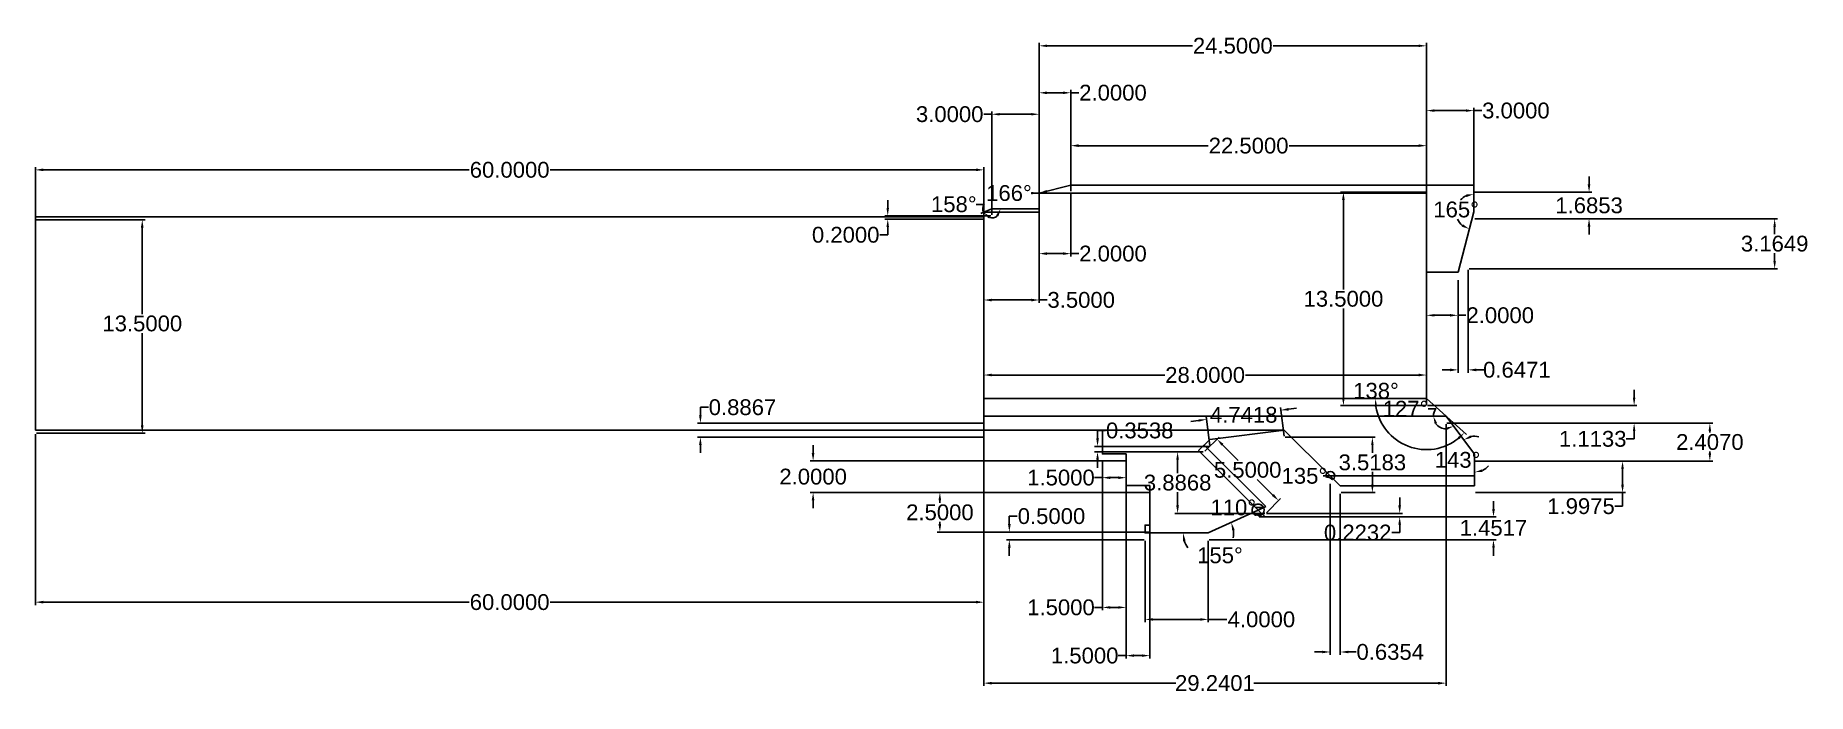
# Model space of a CAD drawing. Header units: inches. Extents: x 161 to 274, y 48 to 90.
import ezdxf

# ---------------------------------------------------------------- set-up
doc = ezdxf.new("R2010")
doc.units = ezdxf.units.IN
doc.header["$MEASUREMENT"] = 0
doc.layers.add('Barrel', color=120, linetype='Continuous')
doc.layers.add('Measurements', color=254, linetype='Continuous')
doc.styles.get("Standard").update_dxf_attribs({"font": 'arial.ttf'})
doc.dimstyles.get("Standard").update_dxf_attribs({"dimtxt": 1, "dimasz": 0.5, "dimexe": 0.18, "dimexo": 0.0625, "dimgap": 0.09, "dimtad": 0, "dimtih": 1, "dimtoh": 1, "dimdec": 4, "dimzin": 0, "dimdsep": 46, "dimtxsty": 'Standard', "dimcen": 0.09, "dimadec": 0, "dimazin": 0, "dimtfac": 1, "dimtdec": 4, "dimtofl": 0, "dimtmove": 0, "dimatfit": 3, "dimfxl": 1, "dimtolj": 1, "dimtzin": 0, "dimarcsym": 0})

msp = doc.modelspace()

# ---------------------------------------------------------------- blocks, each defined once
blk = doc.blocks.new('*D2')
at = {"layer": 'Defpoints', "color": 0, "transparency": 16777216}
for p in [(161.41, 64.62, 17.12), (221.41, 64.62, 17.12), (221.41, 53.93)]:
    blk.add_point(p, dxfattribs=at)
at = {"layer": 'Measurements', "color": 0, "lineweight": -2, "transparency": 16777216}
for p, q in [((161.41, 64.56), (161.41, 53.75)), ((221.41, 64.56), (221.41, 53.75)), ((161.91, 53.93), (188.85, 53.93)), ((220.91, 53.93), (193.97, 53.93))]:
    blk.add_line(p, q, dxfattribs=at)
at = {"layer": 'Measurements', "color": 0, "transparency": 16777216}
for points in [[(161.91, 54.02), (161.91, 53.85), (161.41, 53.93)], [(220.91, 54.02), (220.91, 53.85), (221.41, 53.93)]]:
    blk.add_solid(points, dxfattribs=at)
at = {"layer": 'Measurements', "color": 0, "transparency": 16777216, "insert": (191.41, 53.93), "char_height": 1, "attachment_point": 5}
blk.add_mtext('\\A1;60.0000', dxfattribs=at)
blk = doc.blocks.new('*D3')
at = {"layer": 'Defpoints', "color": 0, "transparency": 16777216}
for p in [(161.41, 78.12, 17.12), (161.41, 64.62, 17.12), (168.17, 64.62)]:
    blk.add_point(p, dxfattribs=at)
at = {"layer": 'Measurements', "color": 0, "lineweight": -2, "transparency": 16777216}
for p, q in [((161.47, 78.12), (168.35, 78.12)), ((168.17, 77.62), (168.17, 72.16)), ((168.17, 65.12), (168.17, 70.96)), ((161.47, 64.62), (168.35, 64.62))]:
    blk.add_line(p, q, dxfattribs=at)
at = {"layer": 'Measurements', "color": 0, "transparency": 16777216}
for points in [[(168.08, 77.62), (168.25, 77.62), (168.17, 78.12)], [(168.08, 65.12), (168.25, 65.12), (168.17, 64.62)]]:
    blk.add_solid(points, dxfattribs=at)
at = {"layer": 'Measurements', "color": 0, "transparency": 16777216, "insert": (168.17, 71.56), "char_height": 1, "attachment_point": 5}
blk.add_mtext('\\A1;13.5000', dxfattribs=at)
blk = doc.blocks.new('*D4')
at = {"layer": 'Defpoints', "color": 0, "transparency": 16777216}
for p in [(221.41, 81.28), (161.41, 78.12, 17.12), (221.41, 78.12, 17.12)]:
    blk.add_point(p, dxfattribs=at)
at = {"layer": 'Measurements', "color": 0, "lineweight": -2, "transparency": 16777216}
for p, q in [((161.41, 78.19), (161.41, 81.46)), ((161.91, 81.28), (188.85, 81.28)), ((220.91, 81.28), (193.97, 81.28)), ((221.41, 78.19), (221.41, 81.46))]:
    blk.add_line(p, q, dxfattribs=at)
at = {"layer": 'Measurements', "color": 0, "transparency": 16777216}
for points in [[(161.91, 81.37), (161.91, 81.2), (161.41, 81.28)], [(220.91, 81.37), (220.91, 81.2), (221.41, 81.28)]]:
    blk.add_solid(points, dxfattribs=at)
at = {"layer": 'Measurements', "color": 0, "transparency": 16777216, "insert": (191.41, 81.28), "char_height": 1, "attachment_point": 5}
blk.add_mtext('\\A1;60.0000', dxfattribs=at)
blk = doc.blocks.new('*D5')
at = {"layer": 'Defpoints', "color": 0, "transparency": 16777216}
for p in [(215.33, 78.17), (221.41, 78.17, 17.12), (221.91, 78.37, 17.12)]:
    blk.add_point(p, dxfattribs=at)
at = {"layer": 'Measurements', "color": 0, "lineweight": -2, "transparency": 16777216}
for p, q in [((215.33, 78.87), (215.33, 79.37)), ((221.85, 78.37), (215.15, 78.37)), ((221.35, 78.17), (215.15, 78.17)), ((215.33, 77.67), (215.33, 77.17)), ((215.33, 77.17), (214.83, 77.17))]:
    blk.add_line(p, q, dxfattribs=at)
at = {"layer": 'Measurements', "color": 0, "transparency": 16777216}
for points in [[(215.25, 78.87), (215.41, 78.87), (215.33, 78.37)], [(215.25, 77.67), (215.41, 77.67), (215.33, 78.17)]]:
    blk.add_solid(points, dxfattribs=at)
at = {"layer": 'Measurements', "color": 0, "transparency": 16777216, "insert": (212.67, 77.17), "char_height": 1, "attachment_point": 5}
blk.add_mtext('\\A1;0.2000', dxfattribs=at)
blk = doc.blocks.new('*D6')
at = {"layer": 'Defpoints', "color": 0, "transparency": 16777216}
for p in [(221.91, 84.8), (221.91, 78.37, 17.12), (224.91, 78.37, 17.12)]:
    blk.add_point(p, dxfattribs=at)
at = {"layer": 'Measurements', "color": 0, "lineweight": -2, "transparency": 16777216}
for p, q in [((221.91, 84.8), (221.41, 84.8)), ((221.91, 78.44), (221.91, 84.98)), ((224.41, 84.8), (222.41, 84.8)), ((224.91, 78.44), (224.91, 84.98))]:
    blk.add_line(p, q, dxfattribs=at)
at = {"layer": 'Measurements', "color": 0, "transparency": 16777216}
for points in [[(222.41, 84.88), (222.41, 84.72), (221.91, 84.8)], [(224.41, 84.88), (224.41, 84.72), (224.91, 84.8)]]:
    blk.add_solid(points, dxfattribs=at)
at = {"layer": 'Measurements', "color": 0, "transparency": 16777216, "insert": (219.25, 84.8), "char_height": 1, "attachment_point": 5}
blk.add_mtext('\\A1;3.0000', dxfattribs=at)
blk = doc.blocks.new('*D7')
at = {"layer": 'Defpoints', "color": 0, "transparency": 16777216}
for p in [(226.91, 79.87, 17.12), (224.91, 79.37, 17.12), (226.91, 75.98)]:
    blk.add_point(p, dxfattribs=at)
at = {"layer": 'Measurements', "color": 0, "lineweight": -2, "transparency": 16777216}
for p, q in [((226.91, 79.81), (226.91, 75.8)), ((224.91, 79.31), (224.91, 75.8)), ((225.41, 75.98), (226.41, 75.98)), ((226.91, 75.98), (227.41, 75.98))]:
    blk.add_line(p, q, dxfattribs=at)
at = {"layer": 'Measurements', "color": 0, "transparency": 16777216}
for points in [[(225.41, 76.07), (225.41, 75.9), (224.91, 75.98)], [(226.41, 76.07), (226.41, 75.9), (226.91, 75.98)]]:
    blk.add_solid(points, dxfattribs=at)
at = {"layer": 'Measurements', "color": 0, "transparency": 16777216, "insert": (229.58, 75.98), "char_height": 1, "attachment_point": 5}
blk.add_mtext('\\A1;2.0000', dxfattribs=at)
blk = doc.blocks.new('*D8')
at = {"layer": 'Defpoints', "color": 0, "transparency": 16777216}
for p in [(221.41, 78.17, 17.12), (224.91, 78.17, 17.12), (224.91, 73.05)]:
    blk.add_point(p, dxfattribs=at)
at = {"layer": 'Measurements', "color": 0, "lineweight": -2, "transparency": 16777216}
for p, q in [((221.41, 78.11), (221.41, 72.87)), ((224.91, 78.11), (224.91, 72.87)), ((221.91, 73.05), (224.41, 73.05)), ((224.91, 73.05), (225.41, 73.05))]:
    blk.add_line(p, q, dxfattribs=at)
at = {"layer": 'Measurements', "color": 0, "transparency": 16777216}
for points in [[(221.91, 73.13), (221.91, 72.96), (221.41, 73.05)], [(224.41, 73.13), (224.41, 72.96), (224.91, 73.05)]]:
    blk.add_solid(points, dxfattribs=at)
at = {"layer": 'Measurements', "color": 0, "transparency": 16777216, "insert": (227.57, 73.05), "char_height": 1, "attachment_point": 5}
blk.add_mtext('\\A1;3.5000', dxfattribs=at)
blk = doc.blocks.new('*D9')
at = {"layer": 'Defpoints', "color": 0, "transparency": 16777216}
for p in [(249.41, 89.13), (224.91, 79.37, 17.12), (249.41, 79.37, 17.12)]:
    blk.add_point(p, dxfattribs=at)
at = {"layer": 'Measurements', "color": 0, "lineweight": -2, "transparency": 16777216}
for p, q in [((224.91, 79.44), (224.91, 89.31)), ((225.41, 89.13), (234.6, 89.13)), ((248.91, 89.13), (239.72, 89.13)), ((249.41, 79.44), (249.41, 89.31))]:
    blk.add_line(p, q, dxfattribs=at)
at = {"layer": 'Measurements', "color": 0, "transparency": 16777216}
for points in [[(225.41, 89.21), (225.41, 89.05), (224.91, 89.13)], [(248.91, 89.21), (248.91, 89.05), (249.41, 89.13)]]:
    blk.add_solid(points, dxfattribs=at)
at = {"layer": 'Measurements', "color": 0, "transparency": 16777216, "insert": (237.16, 89.13), "char_height": 1, "attachment_point": 5}
blk.add_mtext('\\A1;24.5000', dxfattribs=at)
blk = doc.blocks.new('*D10')
at = {"layer": 'Defpoints', "color": 0, "transparency": 16777216}
for p in [(226.91, 86.16), (226.91, 79.87, 17.12), (224.91, 79.37, 17.12)]:
    blk.add_point(p, dxfattribs=at)
at = {"layer": 'Measurements', "color": 0, "lineweight": -2, "transparency": 16777216}
for p, q in [((224.91, 79.44), (224.91, 86.34)), ((226.91, 79.94), (226.91, 86.34)), ((225.41, 86.16), (226.41, 86.16)), ((226.91, 86.16), (227.41, 86.16))]:
    blk.add_line(p, q, dxfattribs=at)
at = {"layer": 'Measurements', "color": 0, "transparency": 16777216}
for points in [[(225.41, 86.24), (225.41, 86.07), (224.91, 86.16)], [(226.41, 86.24), (226.41, 86.07), (226.91, 86.16)]]:
    blk.add_solid(points, dxfattribs=at)
at = {"layer": 'Measurements', "color": 0, "transparency": 16777216, "insert": (229.58, 86.16), "char_height": 1, "attachment_point": 5}
blk.add_mtext('\\A1;2.0000', dxfattribs=at)
blk = doc.blocks.new('*D11')
at = {"layer": 'Defpoints', "color": 0, "transparency": 16777216}
for p in [(226.91, 82.81), (226.91, 79.87, 17.12), (249.41, 79.87, 17.12)]:
    blk.add_point(p, dxfattribs=at)
at = {"layer": 'Measurements', "color": 0, "lineweight": -2, "transparency": 16777216}
for p, q in [((226.91, 79.94), (226.91, 82.99)), ((249.41, 79.94), (249.41, 82.99)), ((227.41, 82.81), (235.6, 82.81)), ((248.91, 82.81), (240.72, 82.81))]:
    blk.add_line(p, q, dxfattribs=at)
at = {"layer": 'Measurements', "color": 0, "transparency": 16777216}
for points in [[(227.41, 82.9), (227.41, 82.73), (226.91, 82.81)], [(248.91, 82.9), (248.91, 82.73), (249.41, 82.81)]]:
    blk.add_solid(points, dxfattribs=at)
at = {"layer": 'Measurements', "color": 0, "transparency": 16777216, "insert": (238.16, 82.81), "char_height": 1, "attachment_point": 5}
blk.add_mtext('\\A1;22.5000', dxfattribs=at)
blk = doc.blocks.new('*D12')
at = {"layer": 'Defpoints', "color": 0, "transparency": 16777216}
for p in [(252.41, 85.03), (249.41, 79.87, 17.12), (252.41, 79.87, 17.12)]:
    blk.add_point(p, dxfattribs=at)
at = {"layer": 'Measurements', "color": 0, "lineweight": -2, "transparency": 16777216}
for p, q in [((249.41, 79.94), (249.41, 85.21)), ((252.41, 79.94), (252.41, 85.21)), ((249.91, 85.03), (251.91, 85.03)), ((252.41, 85.03), (252.91, 85.03))]:
    blk.add_line(p, q, dxfattribs=at)
at = {"layer": 'Measurements', "color": 0, "transparency": 16777216}
for points in [[(249.91, 85.11), (249.91, 84.95), (249.41, 85.03)], [(251.91, 85.11), (251.91, 84.95), (252.41, 85.03)]]:
    blk.add_solid(points, dxfattribs=at)
at = {"layer": 'Measurements', "color": 0, "transparency": 16777216, "insert": (255.07, 85.03), "char_height": 1, "attachment_point": 5}
blk.add_mtext('\\A1;3.0000', dxfattribs=at)
blk = doc.blocks.new('*D13')
at = {"layer": 'Defpoints', "color": 0, "transparency": 16777216}
for p in [(252.41, 79.87, 17.12), (252.41, 78.19, 17.12), (259.7, 78.19)]:
    blk.add_point(p, dxfattribs=at)
at = {"layer": 'Measurements', "color": 0, "lineweight": -2, "transparency": 16777216}
for p, q in [((259.7, 80.37), (259.7, 80.87)), ((252.47, 79.87), (259.88, 79.87)), ((252.47, 78.19), (259.88, 78.19)), ((259.7, 77.69), (259.7, 77.19))]:
    blk.add_line(p, q, dxfattribs=at)
at = {"layer": 'Measurements', "color": 0, "transparency": 16777216}
for points in [[(259.61, 80.37), (259.78, 80.37), (259.7, 79.87)], [(259.61, 77.69), (259.78, 77.69), (259.7, 78.19)]]:
    blk.add_solid(points, dxfattribs=at)
at = {"layer": 'Measurements', "color": 0, "transparency": 16777216, "insert": (259.7, 79.03), "char_height": 1, "attachment_point": 5}
blk.add_mtext('\\A1;1.6853', dxfattribs=at)
blk = doc.blocks.new('*D14')
at = {"layer": 'Defpoints', "color": 0, "transparency": 16777216}
for p in [(252.41, 78.19, 17.12), (271.44, 78.19), (252.06, 75.02, 17.12)]:
    blk.add_point(p, dxfattribs=at)
at = {"layer": 'Measurements', "color": 0, "lineweight": -2, "transparency": 16777216}
for p, q in [((252.47, 78.19), (271.62, 78.19)), ((271.44, 77.69), (271.44, 77.21)), ((271.44, 75.52), (271.44, 76.01)), ((252.12, 75.02), (271.62, 75.02))]:
    blk.add_line(p, q, dxfattribs=at)
at = {"layer": 'Measurements', "color": 0, "transparency": 16777216}
for points in [[(271.36, 77.69), (271.52, 77.69), (271.44, 78.19)], [(271.36, 75.52), (271.52, 75.52), (271.44, 75.02)]]:
    blk.add_solid(points, dxfattribs=at)
at = {"layer": 'Measurements', "color": 0, "transparency": 16777216, "insert": (271.44, 76.61), "char_height": 1, "attachment_point": 5}
blk.add_mtext('\\A1;3.1649', dxfattribs=at)
blk = doc.blocks.new('*D15')
at = {"layer": 'Defpoints', "color": 0, "transparency": 16777216}
for p in [(251.41, 74.37, 17.12), (252.06, 75.02, 17.12), (252.06, 68.63)]:
    blk.add_point(p, dxfattribs=at)
at = {"layer": 'Measurements', "color": 0, "lineweight": -2, "transparency": 16777216}
for p, q in [((251.41, 74.31), (251.41, 68.45)), ((252.06, 74.96), (252.06, 68.45)), ((250.91, 68.63), (250.41, 68.63)), ((252.56, 68.63), (253.06, 68.63))]:
    blk.add_line(p, q, dxfattribs=at)
at = {"layer": 'Measurements', "color": 0, "transparency": 16777216}
for points in [[(250.91, 68.71), (250.91, 68.54), (251.41, 68.63)], [(252.56, 68.71), (252.56, 68.54), (252.06, 68.63)]]:
    blk.add_solid(points, dxfattribs=at)
at = {"layer": 'Measurements', "color": 0, "transparency": 16777216, "insert": (255.13, 68.63), "char_height": 1, "attachment_point": 5}
blk.add_mtext('\\A1;0.6471', dxfattribs=at)
blk = doc.blocks.new('*D16')
at = {"layer": 'Defpoints', "color": 0, "transparency": 16777216}
for p in [(249.41, 74.37, 17.12), (251.41, 74.37, 17.12), (251.41, 72.08)]:
    blk.add_point(p, dxfattribs=at)
at = {"layer": 'Measurements', "color": 0, "lineweight": -2, "transparency": 16777216}
for p, q in [((249.41, 74.31), (249.41, 71.9)), ((251.41, 74.31), (251.41, 71.9)), ((249.91, 72.08), (250.91, 72.08)), ((251.41, 72.08), (251.91, 72.08))]:
    blk.add_line(p, q, dxfattribs=at)
at = {"layer": 'Measurements', "color": 0, "transparency": 16777216}
for points in [[(249.91, 72.16), (249.91, 72), (249.41, 72.08)], [(250.91, 72.16), (250.91, 72), (251.41, 72.08)]]:
    blk.add_solid(points, dxfattribs=at)
at = {"layer": 'Measurements', "color": 0, "transparency": 16777216, "insert": (254.08, 72.08), "char_height": 1, "attachment_point": 5}
blk.add_mtext('\\A1;2.0000', dxfattribs=at)
blk = doc.blocks.new('*D17')
at = {"layer": 'Defpoints', "color": 0, "transparency": 16777216}
for p in [(249.41, 79.87), (244.16, 66.37), (249.41, 66.37, 17.12)]:
    blk.add_point(p, dxfattribs=at)
at = {"layer": 'Measurements', "color": 0, "lineweight": -2, "transparency": 16777216}
for p, q in [((249.35, 79.87), (243.98, 79.87)), ((244.16, 79.37), (244.16, 73.72)), ((244.16, 66.87), (244.16, 72.52)), ((249.35, 66.37), (243.98, 66.37))]:
    blk.add_line(p, q, dxfattribs=at)
at = {"layer": 'Measurements', "color": 0, "transparency": 16777216}
for points in [[(244.07, 79.37), (244.24, 79.37), (244.16, 79.87)], [(244.07, 66.87), (244.24, 66.87), (244.16, 66.37)]]:
    blk.add_solid(points, dxfattribs=at)
at = {"layer": 'Measurements', "color": 0, "transparency": 16777216, "insert": (244.16, 73.12), "char_height": 1, "attachment_point": 5}
blk.add_mtext('\\A1;13.5000', dxfattribs=at)
blk = doc.blocks.new('*D18')
at = {"layer": 'Defpoints', "color": 0, "transparency": 16777216}
for p in [(249.41, 68.3), (221.41, 66.37, 17.12), (249.41, 66.37, 17.12)]:
    blk.add_point(p, dxfattribs=at)
at = {"layer": 'Measurements', "color": 0, "lineweight": -2, "transparency": 16777216}
for p, q in [((221.41, 66.44), (221.41, 68.48)), ((249.41, 66.44), (249.41, 68.48)), ((221.91, 68.3), (232.85, 68.3)), ((248.91, 68.3), (237.97, 68.3))]:
    blk.add_line(p, q, dxfattribs=at)
at = {"layer": 'Measurements', "color": 0, "transparency": 16777216}
for points in [[(221.91, 68.39), (221.91, 68.22), (221.41, 68.3)], [(248.91, 68.39), (248.91, 68.22), (249.41, 68.3)]]:
    blk.add_solid(points, dxfattribs=at)
at = {"layer": 'Measurements', "color": 0, "transparency": 16777216, "insert": (235.41, 68.3), "char_height": 1, "attachment_point": 5}
blk.add_mtext('\\A1;28.0000', dxfattribs=at)
blk = doc.blocks.new('*D19')
at = {"layer": 'Defpoints', "color": 0, "transparency": 16777216}
for p in [(221.41, 65.26, 17.12), (250.65, 65.26, 17.12), (250.65, 48.81)]:
    blk.add_point(p, dxfattribs=at)
at = {"layer": 'Measurements', "color": 0, "lineweight": -2, "transparency": 16777216}
for p, q in [((221.41, 65.2), (221.41, 48.63)), ((250.65, 65.2), (250.65, 48.63)), ((221.91, 48.81), (233.56, 48.81)), ((250.15, 48.81), (238.5, 48.81))]:
    blk.add_line(p, q, dxfattribs=at)
at = {"layer": 'Measurements', "color": 0, "transparency": 16777216}
for points in [[(221.91, 48.89), (221.91, 48.72), (221.41, 48.81)], [(250.15, 48.89), (250.15, 48.72), (250.65, 48.81)]]:
    blk.add_solid(points, dxfattribs=at)
at = {"layer": 'Measurements', "color": 0, "transparency": 16777216, "insert": (236.03, 48.81), "char_height": 1, "attachment_point": 5}
blk.add_mtext('\\A1;29.2401', dxfattribs=at)
blk = doc.blocks.new('*D20')
at = {"layer": 'Defpoints', "color": 0, "transparency": 16777216}
for p in [(249.41, 66.37, 17.12), (250.65, 65.26, 17.12), (262.55, 65.26)]:
    blk.add_point(p, dxfattribs=at)
at = {"layer": 'Measurements', "color": 0, "lineweight": -2, "transparency": 16777216}
for p, q in [((262.55, 66.87), (262.55, 67.37)), ((249.47, 66.37), (262.73, 66.37)), ((250.71, 65.26), (262.73, 65.26)), ((262.55, 64.26), (262.05, 64.26)), ((262.55, 64.76), (262.55, 64.26))]:
    blk.add_line(p, q, dxfattribs=at)
at = {"layer": 'Measurements', "color": 0, "transparency": 16777216}
for points in [[(262.47, 66.87), (262.63, 66.87), (262.55, 66.37)], [(262.47, 64.76), (262.63, 64.76), (262.55, 65.26)]]:
    blk.add_solid(points, dxfattribs=at)
at = {"layer": 'Measurements', "color": 0, "transparency": 16777216, "insert": (259.93, 64.26), "char_height": 1, "attachment_point": 5}
blk.add_mtext('\\A1;1.1133', dxfattribs=at)
blk = doc.blocks.new('*D21')
at = {"layer": 'Defpoints', "color": 0, "transparency": 16777216}
for p in [(250.65, 65.26, 17.12), (252.46, 62.85, 17.12), (267.34, 62.85)]:
    blk.add_point(p, dxfattribs=at)
at = {"layer": 'Measurements', "color": 0, "lineweight": -2, "transparency": 16777216}
for p, q in [((250.71, 65.26), (267.52, 65.26)), ((267.34, 64.76), (267.34, 64.66)), ((252.52, 62.85), (267.52, 62.85)), ((267.34, 63.35), (267.34, 63.46))]:
    blk.add_line(p, q, dxfattribs=at)
at = {"layer": 'Measurements', "color": 0, "transparency": 16777216}
for points in [[(267.26, 64.76), (267.42, 64.76), (267.34, 65.26)], [(267.26, 63.35), (267.42, 63.35), (267.34, 62.85)]]:
    blk.add_solid(points, dxfattribs=at)
at = {"layer": 'Measurements', "color": 0, "transparency": 16777216, "insert": (267.34, 64.06), "char_height": 1, "attachment_point": 5}
blk.add_mtext('\\A1;2.4070', dxfattribs=at)
blk = doc.blocks.new('*D22')
at = {"layer": 'Defpoints', "color": 0, "transparency": 16777216}
for p in [(252.46, 62.85, 17.12), (252.46, 60.86, 17.12), (261.82, 60.86)]:
    blk.add_point(p, dxfattribs=at)
at = {"layer": 'Measurements', "color": 0, "lineweight": -2, "transparency": 16777216}
for p, q in [((252.52, 62.85), (262, 62.85)), ((261.82, 62.35), (261.82, 61.36)), ((252.52, 60.86), (262, 60.86)), ((261.82, 60.86), (261.82, 60)), ((261.82, 60), (261.32, 60))]:
    blk.add_line(p, q, dxfattribs=at)
at = {"layer": 'Measurements', "color": 0, "transparency": 16777216}
for points in [[(261.73, 62.35), (261.9, 62.35), (261.82, 62.85)], [(261.73, 61.36), (261.9, 61.36), (261.82, 60.86)]]:
    blk.add_solid(points, dxfattribs=at)
at = {"layer": 'Measurements', "color": 0, "transparency": 16777216, "insert": (259.19, 60), "char_height": 1, "attachment_point": 5}
blk.add_mtext('\\A1;1.9975', dxfattribs=at)
blk = doc.blocks.new('*D24')
at = {"layer": 'Defpoints', "color": 0, "transparency": 16777216}
for p in [(243.33, 61.48, 17.12), (243.96, 60.86, 17.12), (243.96, 50.78)]:
    blk.add_point(p, dxfattribs=at)
at = {"layer": 'Measurements', "color": 0, "lineweight": -2, "transparency": 16777216}
for p, q in [((243.33, 61.42), (243.33, 50.6)), ((243.96, 60.79), (243.96, 50.6)), ((242.83, 50.78), (242.33, 50.78)), ((244.46, 50.78), (244.96, 50.78))]:
    blk.add_line(p, q, dxfattribs=at)
at = {"layer": 'Measurements', "color": 0, "transparency": 16777216}
for points in [[(242.83, 50.86), (242.83, 50.7), (243.33, 50.78)], [(244.46, 50.86), (244.46, 50.7), (243.96, 50.78)]]:
    blk.add_solid(points, dxfattribs=at)
at = {"layer": 'Measurements', "color": 0, "transparency": 16777216, "insert": (247.12, 50.78), "char_height": 1, "attachment_point": 5}
blk.add_mtext('\\A1;0.6354', dxfattribs=at)
blk = doc.blocks.new('*D27')
at = {"layer": 'Defpoints', "color": 0, "transparency": 16777216}
for p in [(240.41, 64.37, 17.12), (243.96, 60.86, 17.12), (245.99, 60.86)]:
    blk.add_point(p, dxfattribs=at)
at = {"layer": 'Measurements', "color": 0, "lineweight": -2, "transparency": 16777216}
for p, q in [((240.47, 64.37), (246.17, 64.37)), ((245.99, 63.87), (245.99, 63.37)), ((245.99, 61.36), (245.99, 62.17)), ((244.02, 60.86), (246.17, 60.86))]:
    blk.add_line(p, q, dxfattribs=at)
at = {"layer": 'Measurements', "color": 0, "transparency": 16777216}
for points in [[(245.91, 63.87), (246.07, 63.87), (245.99, 64.37)], [(245.91, 61.36), (246.07, 61.36), (245.99, 60.86)]]:
    blk.add_solid(points, dxfattribs=at)
at = {"layer": 'Measurements', "color": 0, "transparency": 16777216, "insert": (245.99, 62.77), "char_height": 1, "attachment_point": 5}
blk.add_mtext('\\A1;3.5183', dxfattribs=at)
blk = doc.blocks.new('*D28')
at = {"layer": 'Defpoints', "color": 0, "transparency": 16777216}
for p in [(203.48, 65.26), (221.41, 65.26, 17.12), (221.41, 64.37, 17.12)]:
    blk.add_point(p, dxfattribs=at)
at = {"layer": 'Measurements', "color": 0, "lineweight": -2, "transparency": 16777216}
for p, q in [((203.48, 65.76), (203.48, 66.26)), ((203.48, 66.26), (203.98, 66.26)), ((221.35, 65.26), (203.3, 65.26)), ((221.35, 64.37), (203.3, 64.37)), ((203.48, 63.87), (203.48, 63.37))]:
    blk.add_line(p, q, dxfattribs=at)
at = {"layer": 'Measurements', "color": 0, "transparency": 16777216}
for points in [[(203.39, 65.76), (203.56, 65.76), (203.48, 65.26)], [(203.39, 63.87), (203.56, 63.87), (203.48, 64.37)]]:
    blk.add_solid(points, dxfattribs=at)
at = {"layer": 'Measurements', "color": 0, "transparency": 16777216, "insert": (206.14, 66.26), "char_height": 1, "attachment_point": 5}
blk.add_mtext('\\A1;0.8867', dxfattribs=at)
blk = doc.blocks.new('*D30')
at = {"layer": 'Defpoints', "color": 0, "transparency": 16777216}
for p in [(228.91, 62.87), (230.41, 62.87, 17.12), (228.91, 61.81)]:
    blk.add_point(p, dxfattribs=at)
at = {"layer": 'Measurements', "color": 0, "lineweight": -2, "transparency": 16777216}
for p, q in [((228.91, 62.81), (228.91, 61.63)), ((230.41, 62.81), (230.41, 61.63)), ((228.91, 61.81), (228.41, 61.81)), ((229.91, 61.81), (229.41, 61.81))]:
    blk.add_line(p, q, dxfattribs=at)
at = {"layer": 'Measurements', "color": 0, "transparency": 16777216}
for points in [[(229.41, 61.89), (229.41, 61.72), (228.91, 61.81)], [(229.91, 61.89), (229.91, 61.72), (230.41, 61.81)]]:
    blk.add_solid(points, dxfattribs=at)
at = {"layer": 'Measurements', "color": 0, "transparency": 16777216, "insert": (226.29, 61.81), "char_height": 1, "attachment_point": 5}
blk.add_mtext('\\A1;1.5000', dxfattribs=at)
blk = doc.blocks.new('*D31')
at = {"layer": 'Defpoints', "color": 0, "transparency": 16777216}
for p in [(210.61, 62.87), (230.41, 62.87, 17.12), (230.41, 60.87, 17.12)]:
    blk.add_point(p, dxfattribs=at)
at = {"layer": 'Measurements', "color": 0, "lineweight": -2, "transparency": 16777216}
for p, q in [((230.35, 62.87), (210.43, 62.87)), ((210.61, 63.37), (210.61, 63.87)), ((230.35, 60.87), (210.43, 60.87)), ((210.61, 60.37), (210.61, 59.87))]:
    blk.add_line(p, q, dxfattribs=at)
at = {"layer": 'Measurements', "color": 0, "transparency": 16777216}
for points in [[(210.52, 63.37), (210.69, 63.37), (210.61, 62.87)], [(210.52, 60.37), (210.69, 60.37), (210.61, 60.87)]]:
    blk.add_solid(points, dxfattribs=at)
at = {"layer": 'Measurements', "color": 0, "transparency": 16777216, "insert": (210.61, 61.87), "char_height": 1, "attachment_point": 5}
blk.add_mtext('\\A1;2.0000', dxfattribs=at)
blk = doc.blocks.new('*D32')
at = {"layer": 'Defpoints', "color": 0, "transparency": 16777216}
for p in [(228.91, 62.87, 17.12), (230.41, 62.87, 17.12), (230.41, 53.6)]:
    blk.add_point(p, dxfattribs=at)
at = {"layer": 'Measurements', "color": 0, "lineweight": -2, "transparency": 16777216}
for p, q in [((228.91, 62.81), (228.91, 53.42)), ((230.41, 62.81), (230.41, 53.42)), ((228.91, 53.6), (228.41, 53.6)), ((229.91, 53.6), (229.41, 53.6))]:
    blk.add_line(p, q, dxfattribs=at)
at = {"layer": 'Measurements', "color": 0, "transparency": 16777216}
for points in [[(229.41, 53.68), (229.41, 53.52), (228.91, 53.6)], [(229.91, 53.68), (229.91, 53.52), (230.41, 53.6)]]:
    blk.add_solid(points, dxfattribs=at)
at = {"layer": 'Measurements', "color": 0, "transparency": 16777216, "insert": (226.29, 53.6), "char_height": 1, "attachment_point": 5}
blk.add_mtext('\\A1;1.5000', dxfattribs=at)
blk = doc.blocks.new('*D33')
at = {"layer": 'Defpoints', "color": 0, "transparency": 16777216}
for p in [(230.41, 60.87), (231.91, 60.87, 17.12), (231.91, 50.55)]:
    blk.add_point(p, dxfattribs=at)
at = {"layer": 'Measurements', "color": 0, "lineweight": -2, "transparency": 16777216}
for p, q in [((230.41, 60.81), (230.41, 50.37)), ((231.91, 60.81), (231.91, 50.37)), ((230.41, 50.55), (229.91, 50.55)), ((231.41, 50.55), (230.91, 50.55))]:
    blk.add_line(p, q, dxfattribs=at)
at = {"layer": 'Measurements', "color": 0, "transparency": 16777216}
for points in [[(230.91, 50.63), (230.91, 50.47), (230.41, 50.55)], [(231.41, 50.63), (231.41, 50.47), (231.91, 50.55)]]:
    blk.add_solid(points, dxfattribs=at)
at = {"layer": 'Measurements', "color": 0, "transparency": 16777216, "insert": (227.79, 50.55), "char_height": 1, "attachment_point": 5}
blk.add_mtext('\\A1;1.5000', dxfattribs=at)
blk = doc.blocks.new('*D34')
at = {"layer": 'Defpoints', "color": 0, "transparency": 16777216}
for p in [(218.63, 60.87), (231.91, 60.87, 17.12), (231.91, 58.37, 17.12)]:
    blk.add_point(p, dxfattribs=at)
at = {"layer": 'Measurements', "color": 0, "lineweight": -2, "transparency": 16777216}
for p, q in [((231.85, 60.87), (218.45, 60.87)), ((218.63, 60.37), (218.63, 60.21)), ((231.85, 58.37), (218.45, 58.37)), ((218.63, 58.87), (218.63, 59.01))]:
    blk.add_line(p, q, dxfattribs=at)
at = {"layer": 'Measurements', "color": 0, "transparency": 16777216}
for points in [[(218.54, 60.37), (218.71, 60.37), (218.63, 60.87)], [(218.54, 58.87), (218.71, 58.87), (218.63, 58.37)]]:
    blk.add_solid(points, dxfattribs=at)
at = {"layer": 'Measurements', "color": 0, "transparency": 16777216, "insert": (218.63, 59.61), "char_height": 1, "attachment_point": 5}
blk.add_mtext('\\A1;2.5000', dxfattribs=at)
blk = doc.blocks.new('*D35')
at = {"layer": 'Defpoints', "color": 0, "transparency": 16777216}
for p in [(223.02, 58.37), (231.61, 58.37, 17.12), (231.61, 57.87, 17.12)]:
    blk.add_point(p, dxfattribs=at)
at = {"layer": 'Measurements', "color": 0, "lineweight": -2, "transparency": 16777216}
for p, q in [((231.55, 58.37), (222.84, 58.37)), ((223.02, 58.87), (223.02, 59.37)), ((223.02, 59.37), (223.52, 59.37)), ((231.55, 57.87), (222.84, 57.87)), ((223.02, 57.37), (223.02, 56.87))]:
    blk.add_line(p, q, dxfattribs=at)
at = {"layer": 'Measurements', "color": 0, "transparency": 16777216}
for points in [[(222.94, 58.87), (223.11, 58.87), (223.02, 58.37)], [(222.94, 57.37), (223.11, 57.37), (223.02, 57.87)]]:
    blk.add_solid(points, dxfattribs=at)
at = {"layer": 'Measurements', "color": 0, "transparency": 16777216, "insert": (225.69, 59.37), "char_height": 1, "attachment_point": 5}
blk.add_mtext('\\A1;0.5000', dxfattribs=at)
blk = doc.blocks.new('*D36')
at = {"layer": 'Defpoints', "color": 0, "transparency": 16777216}
for p in [(231.61, 57.87, 17.12), (235.61, 57.87, 17.12), (235.61, 52.84)]:
    blk.add_point(p, dxfattribs=at)
at = {"layer": 'Measurements', "color": 0, "lineweight": -2, "transparency": 16777216}
for p, q in [((231.61, 57.81), (231.61, 52.66)), ((235.61, 57.81), (235.61, 52.66)), ((232.11, 52.84), (235.11, 52.84)), ((235.61, 52.84), (236.79, 52.84))]:
    blk.add_line(p, q, dxfattribs=at)
at = {"layer": 'Measurements', "color": 0, "transparency": 16777216}
for points in [[(232.11, 52.92), (232.11, 52.76), (231.61, 52.84)], [(235.11, 52.92), (235.11, 52.76), (235.61, 52.84)]]:
    blk.add_solid(points, dxfattribs=at)
at = {"layer": 'Measurements', "color": 0, "transparency": 16777216, "insert": (238.97, 52.84), "char_height": 1, "attachment_point": 5}
blk.add_mtext('\\A1;4.0000', dxfattribs=at)
blk = doc.blocks.new('*D37')
at = {"layer": 'Defpoints', "color": 0, "transparency": 16777216}
for p in [(238.76, 59.33, 17.12), (253.65, 59.33), (235.61, 57.87, 17.12)]:
    blk.add_point(p, dxfattribs=at)
at = {"layer": 'Measurements', "color": 0, "lineweight": -2, "transparency": 16777216}
for p, q in [((253.65, 59.83), (253.65, 60.33)), ((238.82, 59.33), (253.83, 59.33)), ((235.67, 57.87), (253.83, 57.87)), ((253.65, 57.37), (253.65, 56.87))]:
    blk.add_line(p, q, dxfattribs=at)
at = {"layer": 'Measurements', "color": 0, "transparency": 16777216}
for points in [[(253.57, 59.83), (253.74, 59.83), (253.65, 59.33)], [(253.57, 57.37), (253.74, 57.37), (253.65, 57.87)]]:
    blk.add_solid(points, dxfattribs=at)
at = {"layer": 'Measurements', "color": 0, "transparency": 16777216, "insert": (253.65, 58.63), "char_height": 1, "attachment_point": 5}
blk.add_mtext('\\A1;1.4517', dxfattribs=at)
blk = doc.blocks.new('*D38')
at = {"layer": 'Defpoints', "color": 0, "transparency": 16777216}
for p in [(239.24, 59.55, 17.12), (247.72, 59.55), (238.76, 59.33, 17.12)]:
    blk.add_point(p, dxfattribs=at)
at = {"layer": 'Measurements', "color": 0, "lineweight": -2, "transparency": 16777216}
for p, q in [((247.72, 60.05), (247.72, 60.55)), ((239.3, 59.55), (247.9, 59.55)), ((238.82, 59.33), (247.9, 59.33)), ((247.72, 58.33), (247.22, 58.33)), ((247.72, 58.83), (247.72, 58.33))]:
    blk.add_line(p, q, dxfattribs=at)
at = {"layer": 'Measurements', "color": 0, "transparency": 16777216}
for points in [[(247.63, 60.05), (247.8, 60.05), (247.72, 59.55)], [(247.63, 58.83), (247.8, 58.83), (247.72, 59.33)]]:
    blk.add_solid(points, dxfattribs=at)
at = {"layer": 'Measurements', "color": 0, "transparency": 16777216, "insert": (245.06, 58.33), "char_height": 1, "attachment_point": 5}
blk.add_mtext('\\A1;0.2232', dxfattribs=at)
blk = doc.blocks.new('*D39')
at = {"layer": 'Defpoints', "color": 0, "transparency": 16777216}
for p in [(235.35, 63.44, 17.12), (233.67, 59.55), (239.24, 59.55, 17.12)]:
    blk.add_point(p, dxfattribs=at)
at = {"layer": 'Measurements', "color": 0, "lineweight": -2, "transparency": 16777216}
for p, q in [((235.29, 63.44), (233.49, 63.44)), ((233.67, 62.94), (233.67, 62.09)), ((233.67, 60.05), (233.67, 60.89)), ((239.18, 59.55), (233.49, 59.55))]:
    blk.add_line(p, q, dxfattribs=at)
at = {"layer": 'Measurements', "color": 0, "transparency": 16777216}
for points in [[(233.58, 62.94), (233.75, 62.94), (233.67, 63.44)], [(233.58, 60.05), (233.75, 60.05), (233.67, 59.55)]]:
    blk.add_solid(points, dxfattribs=at)
at = {"layer": 'Measurements', "color": 0, "transparency": 16777216, "insert": (233.67, 61.49), "char_height": 1, "attachment_point": 5}
blk.add_mtext('\\A1;3.8868', dxfattribs=at)
blk = doc.blocks.new('*D40')
at = {"layer": 'Defpoints', "color": 0, "transparency": 16777216}
for p in [(228.6, 63.44), (235.35, 63.44, 17.12), (235.7, 63.79, 17.12)]:
    blk.add_point(p, dxfattribs=at)
at = {"layer": 'Measurements', "color": 0, "lineweight": -2, "transparency": 16777216}
for p, q in [((228.6, 64.29), (228.6, 64.79)), ((228.6, 64.79), (229.1, 64.79)), ((235.64, 63.79), (228.42, 63.79)), ((235.29, 63.44), (228.42, 63.44)), ((228.6, 62.94), (228.6, 62.44))]:
    blk.add_line(p, q, dxfattribs=at)
at = {"layer": 'Measurements', "color": 0, "transparency": 16777216}
for points in [[(228.52, 64.29), (228.69, 64.29), (228.6, 63.79)], [(228.52, 62.94), (228.69, 62.94), (228.6, 63.44)]]:
    blk.add_solid(points, dxfattribs=at)
at = {"layer": 'Measurements', "color": 0, "transparency": 16777216, "insert": (231.27, 64.79), "char_height": 1, "attachment_point": 5}
blk.add_mtext('\\A1;0.3538', dxfattribs=at)
blk = doc.blocks.new('*D42')
at = {"layer": 'Defpoints', "color": 0, "transparency": 16777216}
for p in [(250.65, 65.7, 17.12), (251.32, 63.4), (252.46, 63.29, 17.12), (252.46, 63.29, 17.12), (252.46, 61.92, 17.12)]:
    blk.add_point(p, dxfattribs=at)
at = {"layer": 'Measurements', "color": 0, "lineweight": -2, "transparency": 16777216}
for start, end in [(76.3937, 101.6729), (295.2792, 320.5584)]:
    blk.add_arc((252.46, 63.29), 1.14, start, end, dxfattribs=at)
at = {"layer": 'Measurements', "color": 0, "transparency": 16777216}
for points in [[(252.26, 64.33), (252.2, 64.49), (251.77, 64.2)], [(252.97, 62.18), (252.93, 62.34), (252.46, 62.15)]]:
    blk.add_solid(points, dxfattribs=at)
at = {"layer": 'Measurements', "color": 0, "transparency": 16777216, "insert": (251.38, 62.93), "char_height": 1, "attachment_point": 5}
blk.add_mtext('\\A1;143°', dxfattribs=at)
blk = doc.blocks.new('*D43')
at = {"layer": 'Defpoints', "color": 0, "transparency": 16777216}
for p in [(221.41, 66.81, 17.12), (249.41, 66.81, 17.12), (249.41, 66.81, 17.12), (250.65, 65.7, 17.12), (249.53, 63.59)]:
    blk.add_point(p, dxfattribs=at)
at = {"layer": 'Measurements', "color": 0, "lineweight": -2, "transparency": 16777216}
blk.add_line((250.7, 65.66), (251.95, 64.53), dxfattribs=at)
blk.add_arc((249.41, 66.81), 3.23, 188.8829, 309.2003, dxfattribs=at)
at = {"layer": 'Measurements', "color": 0, "transparency": 16777216}
for points in [[(246.14, 66.31), (246.3, 66.32), (246.18, 66.81)], [(251.39, 64.37), (251.51, 64.25), (251.81, 64.65)]]:
    blk.add_solid(points, dxfattribs=at)
at = {"layer": 'Measurements', "color": 0, "transparency": 16777216, "insert": (246.22, 67.3), "char_height": 1, "attachment_point": 5}
blk.add_mtext('\\A1;138°', dxfattribs=at)
blk = doc.blocks.new('*D44')
at = {"layer": 'Defpoints', "color": 0, "transparency": 16777216}
for p in [(221.41, 65.7, 17.12), (250.65, 65.7, 17.12), (250.65, 65.7, 17.12), (250.58, 64.9), (252.46, 63.29, 17.12)]:
    blk.add_point(p, dxfattribs=at)
at = {"layer": 'Measurements', "color": 0, "lineweight": -2, "transparency": 16777216}
blk.add_line((250.01, 66.17), (249.51, 66.17), dxfattribs=at)
for start, end in [(143.5625, 180), (216.4375, 270.5146)]:
    blk.add_arc((250.65, 65.7), 0.8, start, end, dxfattribs=at)
at = {"layer": 'Measurements', "color": 0, "transparency": 16777216}
for points in [[(249.93, 65.2), (250.09, 65.25), (249.85, 65.7)], [(250.63, 64.98), (250.68, 64.82), (251.13, 65.06)]]:
    blk.add_solid(points, dxfattribs=at)
at = {"layer": 'Measurements', "color": 0, "transparency": 16777216, "insert": (248.09, 66.17), "char_height": 1, "attachment_point": 5}
blk.add_mtext('\\A1;127°', dxfattribs=at)
blk = doc.blocks.new('*D45')
at = {"layer": 'Defpoints', "color": 0, "transparency": 16777216}
for p in [(224.91, 79.81), (224.91, 79.81, 17.12), (224.91, 79.81, 17.12), (226.91, 80.31, 17.12), (249.41, 79.81, 17.12)]:
    blk.add_point(p, dxfattribs=at)
at = {"layer": 'Measurements', "color": 0, "lineweight": -2, "transparency": 16777216}
blk.add_line((224.91, 79.81), (224.41, 79.81), dxfattribs=at)
at = {"layer": 'Measurements', "color": 0, "transparency": 16777216}
for points in [[(224.41, 79.89), (224.41, 79.73), (224.91, 79.81)], [(225.42, 79.85), (225.37, 80.01), (224.91, 79.81)]]:
    blk.add_solid(points, dxfattribs=at)
at = {"layer": 'Measurements', "color": 0, "transparency": 16777216, "insert": (223, 79.81), "char_height": 1, "attachment_point": 5}
blk.add_mtext('\\A1;166°', dxfattribs=at)
blk = doc.blocks.new('*D46')
at = {"layer": 'Defpoints', "color": 0, "transparency": 16777216}
for p in [(221.41, 78.61, 17.12), (221.91, 78.81, 17.12), (221.91, 78.81, 17.12), (224.91, 78.81, 17.12), (222.25, 78.36)]:
    blk.add_point(p, dxfattribs=at)
at = {"layer": 'Measurements', "color": 0, "lineweight": -2, "transparency": 16777216}
for p, q in [((221.42, 79.1), (220.92, 79.1)), ((221.35, 78.59), (221.22, 78.53))]:
    blk.add_line(p, q, dxfattribs=at)
for start, end in [(149.241, 201.8014), (254.3618, 307.4396)]:
    blk.add_arc((221.91, 78.81), 0.565, start, end, dxfattribs=at)
at = {"layer": 'Measurements', "color": 0, "transparency": 16777216}
for points in [[(221.7, 78.21), (221.81, 78.33), (221.39, 78.6)], [(222.18, 78.4), (222.33, 78.33), (222.47, 78.81)]]:
    blk.add_solid(points, dxfattribs=at)
at = {"layer": 'Measurements', "color": 0, "transparency": 16777216, "insert": (219.51, 79.1), "char_height": 1, "attachment_point": 5}
blk.add_mtext('\\A1;158°', dxfattribs=at)
blk = doc.blocks.new('*D47')
at = {"layer": 'Defpoints', "color": 0, "transparency": 16777216}
for p in [(235, 63.52, 17.12), (238.76, 59.76, 17.12), (238.76, 59.76, 17.12), (235.61, 58.31, 17.12), (238.81, 59.39)]:
    blk.add_point(p, dxfattribs=at)
at = {"layer": 'Measurements', "color": 0, "lineweight": -2, "transparency": 16777216}
for p, q in [((239.11, 59.92), (238.61, 59.92)), ((238.8, 59.72), (239.16, 59.37))]:
    blk.add_line(p, q, dxfattribs=at)
for start, end in [(24.7544, 204.7544), (286.5305, 233.2577)]:
    blk.add_arc((238.76, 59.76), 0.382, start, end, dxfattribs=at)
at = {"layer": 'Measurements', "color": 0, "transparency": 16777216}
for points in [[(238.83, 59.32), (238.9, 59.47), (238.41, 59.6)], [(238.52, 59.54), (238.54, 59.37), (239.03, 59.49)]]:
    blk.add_solid(points, dxfattribs=at)
at = {"layer": 'Measurements', "color": 0, "transparency": 16777216, "insert": (237.19, 59.92), "char_height": 1, "attachment_point": 5}
blk.add_mtext('\\A1;110°', dxfattribs=at)
blk = doc.blocks.new('*D48')
at = {"layer": 'Defpoints', "color": 0, "transparency": 16777216}
for p in [(243.33, 61.92, 17.12), (243.33, 61.92, 17.12), (252.46, 61.92, 17.12), (243.33, 61.64), (243.96, 61.29, 17.12)]:
    blk.add_point(p, dxfattribs=at)
at = {"layer": 'Measurements', "color": 0, "lineweight": -2, "transparency": 16777216}
for p, q in [((243.26, 61.92), (242.87, 61.92)), ((243.6, 61.92), (243.1, 61.92))]:
    blk.add_line(p, q, dxfattribs=at)
for start, end in [(360, 180), (307.7383, 187.5976)]:
    blk.add_arc((243.33, 61.92), 0.278, start, end, dxfattribs=at)
at = {"layer": 'Measurements', "color": 0, "transparency": 16777216}
for points in [[(243.08, 61.96), (243.02, 61.81), (243.52, 61.73)], [(243.46, 61.63), (243.53, 61.78), (243.05, 61.92)]]:
    blk.add_solid(points, dxfattribs=at)
at = {"layer": 'Measurements', "color": 0, "transparency": 16777216, "insert": (241.69, 61.92), "char_height": 1, "attachment_point": 5}
blk.add_mtext('\\A1;135°', dxfattribs=at)
blk = doc.blocks.new('*D49')
at = {"layer": 'Defpoints', "color": 0, "transparency": 16777216}
for p in [(234.62, 59.57), (238.76, 59.76, 17.12), (231.61, 58.31, 17.12), (235.61, 58.31, 17.12), (235.61, 58.31, 17.12)]:
    blk.add_point(p, dxfattribs=at)
at = {"layer": 'Measurements', "color": 0, "lineweight": -2, "transparency": 16777216}
for start, end in [(348.8303, 6.7923), (197.9621, 215.9241)]:
    blk.add_arc((235.61, 58.31), 1.6, start, end, dxfattribs=at)
at = {"layer": 'Measurements', "color": 0, "transparency": 16777216}
for points in [[(234, 57.8), (234.17, 57.83), (234.01, 58.31)], [(237.12, 58.48), (237.28, 58.52), (237.06, 58.98)]]:
    blk.add_solid(points, dxfattribs=at)
at = {"layer": 'Measurements', "color": 0, "transparency": 16777216, "insert": (236.35, 56.89), "char_height": 1, "attachment_point": 5}
blk.add_mtext('\\A1;155°', dxfattribs=at)
blk = doc.blocks.new('*D50')
at = {"layer": 'Defpoints', "color": 0, "transparency": 16777216}
for p in [(252.41, 80.31, 17.12), (251.49, 79.27), (252.41, 78.63, 17.12), (252.41, 78.63, 17.12), (251.41, 74.81, 17.12)]:
    blk.add_point(p, dxfattribs=at)
at = {"layer": 'Measurements', "color": 0, "lineweight": -2, "transparency": 16777216}
for start, end in [(115.669, 138.5877), (203.941, 229.6416)]:
    blk.add_arc((252.41, 78.63), 1.13, start, end, dxfattribs=at)
at = {"layer": 'Measurements', "color": 0, "transparency": 16777216}
for points in [[(251.9, 79.72), (251.94, 79.56), (252.41, 79.75)], [(251.72, 77.84), (251.64, 77.69), (252.12, 77.54)]]:
    blk.add_solid(points, dxfattribs=at)
at = {"layer": 'Measurements', "color": 0, "transparency": 16777216, "insert": (251.29, 78.77), "char_height": 1, "attachment_point": 5}
blk.add_mtext('\\A1;165°', dxfattribs=at)
blk = doc.blocks.new('*D51')
at = {"layer": 'Defpoints', "color": 0, "transparency": 16777216}
for p in [(240.2, 66.08), (240.41, 64.37, 17.12), (235.7, 63.79, 17.12)]:
    blk.add_point(p, dxfattribs=at)
at = {"layer": 'Measurements', "color": 0, "lineweight": -2, "transparency": 16777216}
for p, q in [((240.4, 64.44), (240.18, 66.25)), ((240.69, 66.14), (241.19, 66.2)), ((235, 65.43), (234.5, 65.37)), ((235.7, 63.85), (235.47, 65.67))]:
    blk.add_line(p, q, dxfattribs=at)
at = {"layer": 'Measurements', "color": 0, "transparency": 16777216}
for points in [[(240.68, 66.22), (240.7, 66.05), (240.2, 66.08)], [(234.99, 65.51), (235.01, 65.35), (235.49, 65.49)]]:
    blk.add_solid(points, dxfattribs=at)
at = {"layer": 'Measurements', "color": 0, "transparency": 16777216, "insert": (237.85, 65.78), "char_height": 1, "attachment_point": 5}
blk.add_mtext('\\A1;4.7418', dxfattribs=at)
blk = doc.blocks.new('*D52')
at = {"layer": 'Defpoints', "color": 0, "transparency": 16777216}
for p in [(236.16, 64.24), (235.35, 63.44, 17.12), (239.24, 59.55, 17.12)]:
    blk.add_point(p, dxfattribs=at)
at = {"layer": 'Measurements', "color": 0, "lineweight": -2, "transparency": 16777216}
for p, q in [((235.4, 63.48), (236.29, 64.37)), ((236.51, 63.89), (237.5, 62.9)), ((239.7, 60.71), (238.71, 61.7)), ((239.29, 59.59), (240.18, 60.49))]:
    blk.add_line(p, q, dxfattribs=at)
at = {"layer": 'Measurements', "color": 0, "transparency": 16777216}
for points in [[(236.57, 63.95), (236.45, 63.83), (236.16, 64.24)], [(239.76, 60.77), (239.64, 60.65), (240.05, 60.36)]]:
    blk.add_solid(points, dxfattribs=at)
at = {"layer": 'Measurements', "color": 0, "transparency": 16777216, "insert": (238.1, 62.3), "char_height": 1, "attachment_point": 5}
blk.add_mtext('\\A1;5.5000', dxfattribs=at)

# ---------------------------------------------------------------- dimensions: what is measured, and where the dimension line sits
at = {"layer": 'Measurements'}
for base, p1, p2, picture, middle in [((249.40988, 89.12971), (224.90988, 79.3738, 17.11535), (249.40988, 79.3738, 17.11535), '*D9', (237.15988, 89.12971)), ((226.90988, 86.15632), (224.90988, 79.3738, 17.11535), (226.90988, 79.8738, 17.11535), '*D10', (229.58241, 86.15632)), ((221.90988, 84.801), (224.90988, 78.3738, 17.11535), (221.90988, 78.3738, 17.11535), '*D6', (219.24621, 84.801)), ((252.40988, 85.02876), (249.40988, 79.8738, 17.11535), (252.40988, 79.8738, 17.11535), '*D12', (255.07355, 85.02876)), ((226.90988, 82.81351), (249.40988, 79.8738, 17.11535), (226.90988, 79.8738, 17.11535), '*D11', (238.15988, 82.81351)), ((221.40988, 81.2817), (161.40988, 78.1238, 17.11535), (221.40988, 78.1238, 17.11535), '*D4', (191.40988, 81.2817)), ((226.90988, 75.98211), (224.90988, 79.3738, 17.11535), (226.90988, 79.8738, 17.11535), '*D7', (229.58241, 75.98211)), ((224.90988, 73.04503), (221.40988, 78.1738, 17.11535), (224.90988, 78.1738, 17.11535), '*D8', (227.57355, 73.04503)), ((251.40988, 72.08096), (249.40988, 74.3738, 17.11535), (251.40988, 74.3738, 17.11535), '*D16', (254.08241, 72.08096)), ((252.05702, 68.6267), (251.40988, 74.3738, 17.11535), (252.05702, 75.02351, 17.11535), '*D15', (255.12622, 68.6267)), ((249.40988, 68.30262), (221.40988, 66.3738, 17.11535), (249.40988, 66.3738, 17.11535), '*D18', (235.40988, 68.30262)), ((250.64994, 48.80653), (221.40988, 65.2605, 17.11535), (250.64994, 65.2605, 17.11535), '*D19', (236.02991, 48.80653)), ((221.40988, 53.93261), (161.40988, 64.6238, 17.11535), (221.40988, 64.6238, 17.11535), '*D2', (191.40988, 53.93261)), ((228.90988, 61.80622), (230.40988, 62.8738, 17.11634), (228.90988, 62.8738), '*D30', (226.29293, 61.80622)), ((243.96055, 50.78121), (243.32514, 61.48352, 17.11535), (243.96055, 60.85551, 17.11868), '*D24', (247.12422, 50.78121))]:
    dim = msp.add_linear_dim(base=base, p1=p1, p2=p2, dimstyle='Standard', dxfattribs=at)
    dim.commit()
    dim.dimension.update_dxf_attribs({"geometry": picture, "text_midpoint": middle})
for base, p1, p2, picture, middle in [((259.69678, 78.18846), (252.40988, 79.8738, 17.11535), (252.40988, 78.18846, 17.11535), '*D13', (259.69678, 79.03113)), ((244.15507, 66.3738), (249.40988, 79.8738), (249.40988, 66.3738, 17.11535), '*D17', (244.15507, 73.1238)), ((215.32922, 78.1738), (221.90988, 78.3738, 17.11535), (221.40988, 78.1738, 17.11535), '*D5', (212.66521, 77.1738)), ((271.438827, 78.188458), (252.057023, 75.023514, 17.115345), (252.409877, 78.188458, 17.115345), '*D14', (271.438827, 76.605986)), ((262.54916, 65.2605), (249.40988, 66.3738, 17.11535), (250.64994, 65.2605, 17.11535), '*D20', (259.93051, 64.2605)), ((203.47592, 65.2605), (221.40988, 64.3738, 17.11535), (221.40988, 65.2605, 17.11535), '*D28', (206.14164, 66.2605)), ((267.34032, 62.85351), (250.64994, 65.2605, 17.11535), (252.46059, 62.85351, 17.11535), '*D21', (267.34032, 64.05701)), ((210.60641, 62.8738), (230.40988, 60.8738, 17.11634), (230.40988, 62.8738, 17.11634), '*D31', (210.60641, 61.8738)), ((233.66748, 59.54872), (235.35094, 63.43552, 17.11634), (239.24232, 59.54872, 17.11634), '*D39', (233.66748, 61.49212))]:
    dim = msp.add_linear_dim(base=base, p1=p1, p2=p2, angle=90, dimstyle='Standard', dxfattribs=at)
    dim.commit()
    dim.dimension.update_dxf_attribs({"geometry": picture, "text_midpoint": middle})
for base, line1, line2, picture, middle in [((222.25178, 78.36195), ((221.90988, 78.8113), (224.90988, 78.8113)), ((221.90988, 78.8113), (221.40988, 78.6113)), '*D46', (219.51236, 79.10008, -17.11535)), ((224.90988, 79.8113), ((224.90988, 79.8113), (249.40988, 79.8113)), ((224.90988, 79.8113), (226.90988, 80.3113)), '*D45', (222.99757, 79.8113, -17.11535)), ((251.48681, 79.26982), ((252.40988, 78.62596), (251.40988, 74.8113)), ((252.40988, 80.3113), (252.40988, 78.62596)), '*D50', (251.29367, 78.76983, -17.11535)), ((250.57517, 64.90188), ((250.64994, 65.698), (252.46059, 63.29101)), ((250.64994, 65.698), (221.40988, 65.698)), '*D44', (248.09433, 66.17294, -17.11535)), ((251.32309, 63.39784), ((252.46059, 63.29101), (250.64994, 65.698)), ((252.46059, 61.92102), (252.46059, 63.29101)), '*D42', (251.37698, 62.92894, -17.11535)), ((238.81322, 59.38508), ((238.75826, 59.76302, 0.001), (235.60988, 58.3113, 0.001)), ((238.75826, 59.76302, 0.001), (234.9976, 63.51926, 0.001)), '*D47', (237.19278, 59.92295, -17.11535)), ((243.32623, 61.64256), ((252.46059, 61.92102), (243.32514, 61.92102)), ((243.32514, 61.92102), (243.96055, 61.29301, 0.00334)), '*D48', (241.6913, 61.92102, -17.11535))]:
    dim = msp.add_angular_dim_2l(base=base, line1=line1, line2=line2, dimstyle='Standard', dxfattribs=at)
    dim.commit()
    dim.dimension.update_dxf_attribs({"geometry": picture, "text_midpoint": middle})
for base, p1, p2, picture, middle in [((168.16668, 64.6238), (161.40988, 78.1238, 17.11535), (161.40988, 64.6238, 17.11535), '*D3', (168.16668, 71.5613)), ((228.60351, 63.43552), (235.70429, 63.78928, 17.11634), (235.35094, 63.43552, 17.11634), '*D40', (231.27025, 64.78928)), ((245.99026, 60.85551), (240.40988, 64.3738, 17.11535), (243.96055, 60.85551, 17.11868), '*D27', (245.99026, 62.77329)), ((261.8156, 60.85602), (252.46059, 62.85351, 17.11535), (252.46055, 60.85602, 17.11981), '*D22', (259.19319, 59.99771)), ((218.62672, 60.8738), (231.90988, 58.3738, 17.11634), (231.90988, 60.8738, 17.11634), '*D34', (218.62672, 59.61261)), ((247.71663, 59.54872), (238.75826, 59.32552, 17.11634), (239.24232, 59.54872, 17.11634), '*D38', (245.05603, 58.32552)), ((223.02203, 58.3738), (231.60988, 57.8738, 17.11634), (231.60988, 58.3738, 17.11634), '*D35', (225.68604, 59.3738)), ((253.6534, 59.32552), (235.60988, 57.8738, 17.11634), (238.75826, 59.32552, 17.11634), '*D37', (253.6534, 58.63489))]:
    dim = msp.add_linear_dim(base=base, p1=p1, p2=p2, angle=90, dimstyle='Standard', dxfattribs=at)
    dim.commit()
    dim.dimension.update_dxf_attribs({"geometry": picture, "text_midpoint": middle, "dimtype": 160})
for base, line1, line2, picture, middle in [((249.52567, 63.58509), ((250.64994, 65.698), (249.40988, 66.8113)), ((249.40988, 66.8113), (221.40988, 66.8113)), '*D43', (246.21913, 67.30223, -17.11535)), ((234.61839, 59.56893), ((235.60988, 58.3113, 0.001), (231.60988, 58.3113, 0.001)), ((235.60988, 58.3113, 0.001), (238.75826, 59.76302, 0.001)), '*D49', (236.34607, 56.88909, -17.11535))]:
    dim = msp.add_angular_dim_2l(base=base, line1=line1, line2=line2, dimstyle='Standard', dxfattribs=at)
    dim.commit()
    dim.dimension.update_dxf_attribs({"geometry": picture, "text_midpoint": middle, "dimtype": 162})
for p1, p2, distance, picture, middle in [((235.70429, 63.78928, 17.11634), (240.40988, 64.3738, 17.11535), 1.71529, '*D51', (237.84563, 65.78375)), ((239.24232, 59.54872, 17.11634), (235.35094, 63.43552, 17.11634), -1.14332, '*D52', (238.1046, 62.30105))]:
    dim = msp.add_aligned_dim(p1=p1, p2=p2, distance=distance, dimstyle='Standard', dxfattribs=at)
    dim.commit()
    dim.dimension.update_dxf_attribs({"geometry": picture, "text_midpoint": middle})
for base, p1, p2, picture, middle in [((230.40988, 53.60166), (228.90988, 62.8738, 17.11634), (230.40988, 62.8738, 17.11634), '*D32', (226.29293, 53.60166)), ((231.90988, 50.55107), (230.40988, 60.8738), (231.90988, 60.8738, 17.11634), '*D33', (227.79293, 50.55107)), ((235.60988, 52.83965), (231.60988, 57.8738, 17.11634), (235.60988, 57.8738, 17.11634), '*D36', (238.9732, 52.83965))]:
    dim = msp.add_linear_dim(base=base, p1=p1, p2=p2, dimstyle='Standard', dxfattribs=at)
    dim.commit()
    dim.dimension.update_dxf_attribs({"geometry": picture, "text_midpoint": middle, "dimtype": 160})

# ---------------------------------------------------------------- linework, layer by layer
at = {"layer": 'Barrel', "lineweight": -3}
for p, q in [((224.90988, 79.8113), (226.90988, 80.3113)), ((226.90988, 80.3113), (224.90988, 79.8113)), ((224.90988, 78.6113), (224.90988, 79.8113)), ((224.90988, 79.8113), (224.90988, 78.6113)), ((224.90988, 78.6113), (224.90988, 79.8113)), ((224.90988, 79.8113), (249.40988, 79.8113)), ((249.40988, 79.8113), (224.90988, 79.8113)), ((224.90988, 79.8113), (249.40988, 79.8113)), ((249.40988, 79.8113), (224.90988, 79.8113)), ((224.90988, 79.8113), (224.90988, 78.6113)), ((226.90988, 80.3113), (249.40988, 80.3113)), ((249.40988, 80.3113), (226.90988, 80.3113)), ((249.40988, 80.3113), (249.40988, 74.8113)), ((249.40988, 74.8113), (249.40988, 80.3113)), ((249.40988, 80.3113), (252.40988, 80.3113)), ((252.40988, 80.3113), (249.40988, 80.3113)), ((249.40988, 66.8113), (249.40988, 79.8113)), ((249.40988, 79.8113), (249.40988, 66.8113)), ((249.40988, 79.8113), (249.40988, 66.8113)), ((249.40988, 66.8113), (249.40988, 79.8113)), ((252.40988, 80.3113), (252.40988, 78.62596)), ((252.40988, 78.62596), (252.40988, 80.3113)), ((221.90988, 78.8113), (221.40988, 78.6113)), ((221.40988, 78.6113), (221.90988, 78.8113)), ((221.40988, 64.8113), (221.40988, 78.6113)), ((221.40988, 78.6113), (224.90988, 78.6113)), ((224.90988, 78.6113), (221.40988, 78.6113)), ((221.40988, 78.6113), (221.40988, 66.8113)), ((221.40988, 66.8113), (221.40988, 78.6113)), ((221.40988, 78.6113), (224.90988, 78.6113)), ((224.90988, 78.6113), (221.40988, 78.6113)), ((221.40988, 78.6113), (221.40988, 64.8113)), ((221.90988, 78.8113), (224.90988, 78.8113)), ((224.90988, 78.8113), (221.90988, 78.8113)), ((221.40988, 78.3613), (221.40988, 64.5613)), ((249.40988, 74.8113), (251.40988, 74.8113)), ((251.40988, 74.8113), (249.40988, 74.8113)), ((249.40988, 66.8113), (221.40988, 66.8113)), ((221.40988, 66.8113), (249.40988, 66.8113)), ((249.40988, 66.8113), (221.40988, 66.8113)), ((221.40988, 66.8113), (249.40988, 66.8113)), ((250.64994, 65.698), (249.40988, 66.8113)), ((249.40988, 66.8113), (250.64994, 65.698)), ((250.64994, 65.698), (221.40988, 65.698)), ((221.40988, 65.698), (250.64994, 65.698)), ((252.46059, 63.29101), (250.64994, 65.698)), ((250.64994, 65.698), (252.46059, 63.29101)), ((252.46059, 63.29101), (250.64994, 65.698)), ((250.64994, 65.698), (252.46059, 63.29101)), ((221.40988, 64.8113), (228.90988, 64.8113)), ((228.90988, 64.8113), (221.40988, 64.8113)), ((240.40988, 64.8113), (228.89604, 64.8113, 0.001)), ((228.89604, 64.8113, 0.001), (240.40988, 64.8113)), ((243.32514, 61.92102), (240.40988, 64.8113)), ((240.40988, 64.8113), (243.32514, 61.92102)), ((243.32514, 61.92102), (240.40988, 64.8113)), ((240.40988, 64.8113), (243.32514, 61.92102)), ((252.46059, 61.92102), (252.46059, 63.29101)), ((252.46059, 63.29101), (252.46059, 61.92102)), ((252.46059, 61.92102), (252.46059, 63.29101)), ((252.46059, 63.29101), (252.46059, 61.92102)), ((252.46059, 61.92102), (243.32514, 61.92102)), ((243.32514, 61.92102), (252.46059, 61.92102)), ((252.46059, 61.92102), (243.32514, 61.92102)), ((243.32514, 61.92102), (243.96055, 61.29301, 0.00334)), ((243.96055, 61.29301, 0.00334), (243.32514, 61.92102)), ((243.32514, 61.92102), (252.46059, 61.92102)), ((252.46059, 61.92102), (252.46059, 61.29352)), ((252.46059, 61.29352), (252.46059, 61.92102)), ((243.96055, 61.29301, 0.00334), (252.46055, 61.29352, 0.00447)), ((252.46055, 61.29352, 0.00447), (243.96055, 61.29301, 0.00334))]:
    msp.add_line(p, q, dxfattribs=at)
at = {"layer": 'Barrel'}
for p, q in [((252.40988, 78.62596), (251.40988, 74.8113)), ((161.40988, 78.3113), (161.40988, 71.5613)), ((161.40988, 78.3113), (221.40988, 78.3113)), ((161.40988, 71.5613), (161.40988, 64.8113)), ((161.40988, 64.8113), (221.40988, 64.8113)), ((234.9976, 63.51926, 0.001), (235.70429, 64.22678, 0.001)), ((235.70429, 64.22678, 0.001), (234.9976, 63.51926, 0.001)), ((235.70429, 64.22678, 0.001), (240.40988, 64.8113, 0.001)), ((240.40988, 64.8113, 0.001), (235.70429, 64.22678, 0.001)), ((238.75826, 59.76302, 0.001), (234.9976, 63.51926, 0.001)), ((234.9976, 63.51926, 0.001), (238.75826, 59.76302, 0.001)), ((238.75826, 59.76302, 0.001), (234.9976, 63.51926, 0.001)), ((234.9976, 63.51926, 0.001), (238.75826, 59.76302, 0.001)), ((239.24232, 59.98622, 0.001), (235.35094, 63.87302, 0.001)), ((235.35094, 63.87302, 0.001), (239.24232, 59.98622, 0.001)), ((238.75826, 59.76302, 0.001), (235.60988, 58.3113, 0.001)), ((235.60988, 58.3113, 0.001), (238.75826, 59.76302, 0.001)), ((238.75826, 59.76302, 0.001), (235.60988, 58.3113, 0.001)), ((235.60988, 58.3113, 0.001), (238.75826, 59.76302, 0.001)), ((238.75826, 59.76302, 0.001), (239.24232, 59.98622, 0.001)), ((239.24232, 59.98622, 0.001), (238.75826, 59.76302, 0.001)), ((235.60988, 58.3113, 0.001), (231.60988, 58.3113, 0.001)), ((231.60988, 58.3113, 0.001), (235.60988, 58.3113, 0.001)), ((235.60988, 58.3113, 0.001), (231.60988, 58.3113, 0.001)), ((231.60988, 58.3113, 0.001), (235.60988, 58.3113, 0.001))]:
    msp.add_line(p, q, dxfattribs=at)
at = {"layer": 'Barrel', "lineweight": -3, "extrusion": (-1, 0, 2.44929e-16)}
msp.add_line((221.40988, 78.3613), (221.40988, 66.5613), dxfattribs=at)
at = {"layer": 'Barrel', "lineweight": -3}
for points in [[(228.90988, 64.8113, 0.001), (228.90988, 63.3113, 0.001), (230.40988, 63.3113, 0.001), (230.40988, 61.3113, 0.001), (231.90988, 61.3113, 0.001), (231.90988, 58.8113, 0.001), (231.60988, 58.8113, 0.001), (231.60988, 58.3113, 0.001), (231.60988, 58.8113, 0.001), (231.90988, 58.8113, 0.001), (231.90988, 61.3113, 0.001), (230.40988, 61.3113, 0.001), (230.40988, 63.3113, 0.001), (230.40988, 61.3113, 0.001), (231.90988, 61.3113, 0.001), (231.90988, 58.8113, 0.001), (231.60988, 58.8113, 0.001), (231.60988, 58.3113, 0.001), (231.60988, 58.8113, 0.001), (231.90988, 58.8113, 0.001), (231.90988, 61.3113, 0.001), (230.40988, 61.3113, 0.001), (230.40988, 63.3113, 0.001), (228.90988, 63.3113, 0.001), (228.90988, 64.8113, 0.001), (228.90988, 63.3113, 0.001), (230.40988, 63.3113, 0.001), (228.90988, 63.3113, 0.001)], [(240.40988, 64.8113, -1.11131), (240.40988, 64.8113, -1.1123), (240.40988, 64.8113, -1.11131), (240.40988, 64.8113, -1.1123)]]:
    msp.add_polyline3d(points, close=True, dxfattribs=at)

msp.set_redraw_order([(e.dxf.handle, doc.entitydb.next_handle()) for e in msp.query("TEXT MTEXT ATTDEF DIMENSION ARC_DIMENSION")])  # texts and dimensions are drawn at this point

doc.saveas('drawing.dxf')
